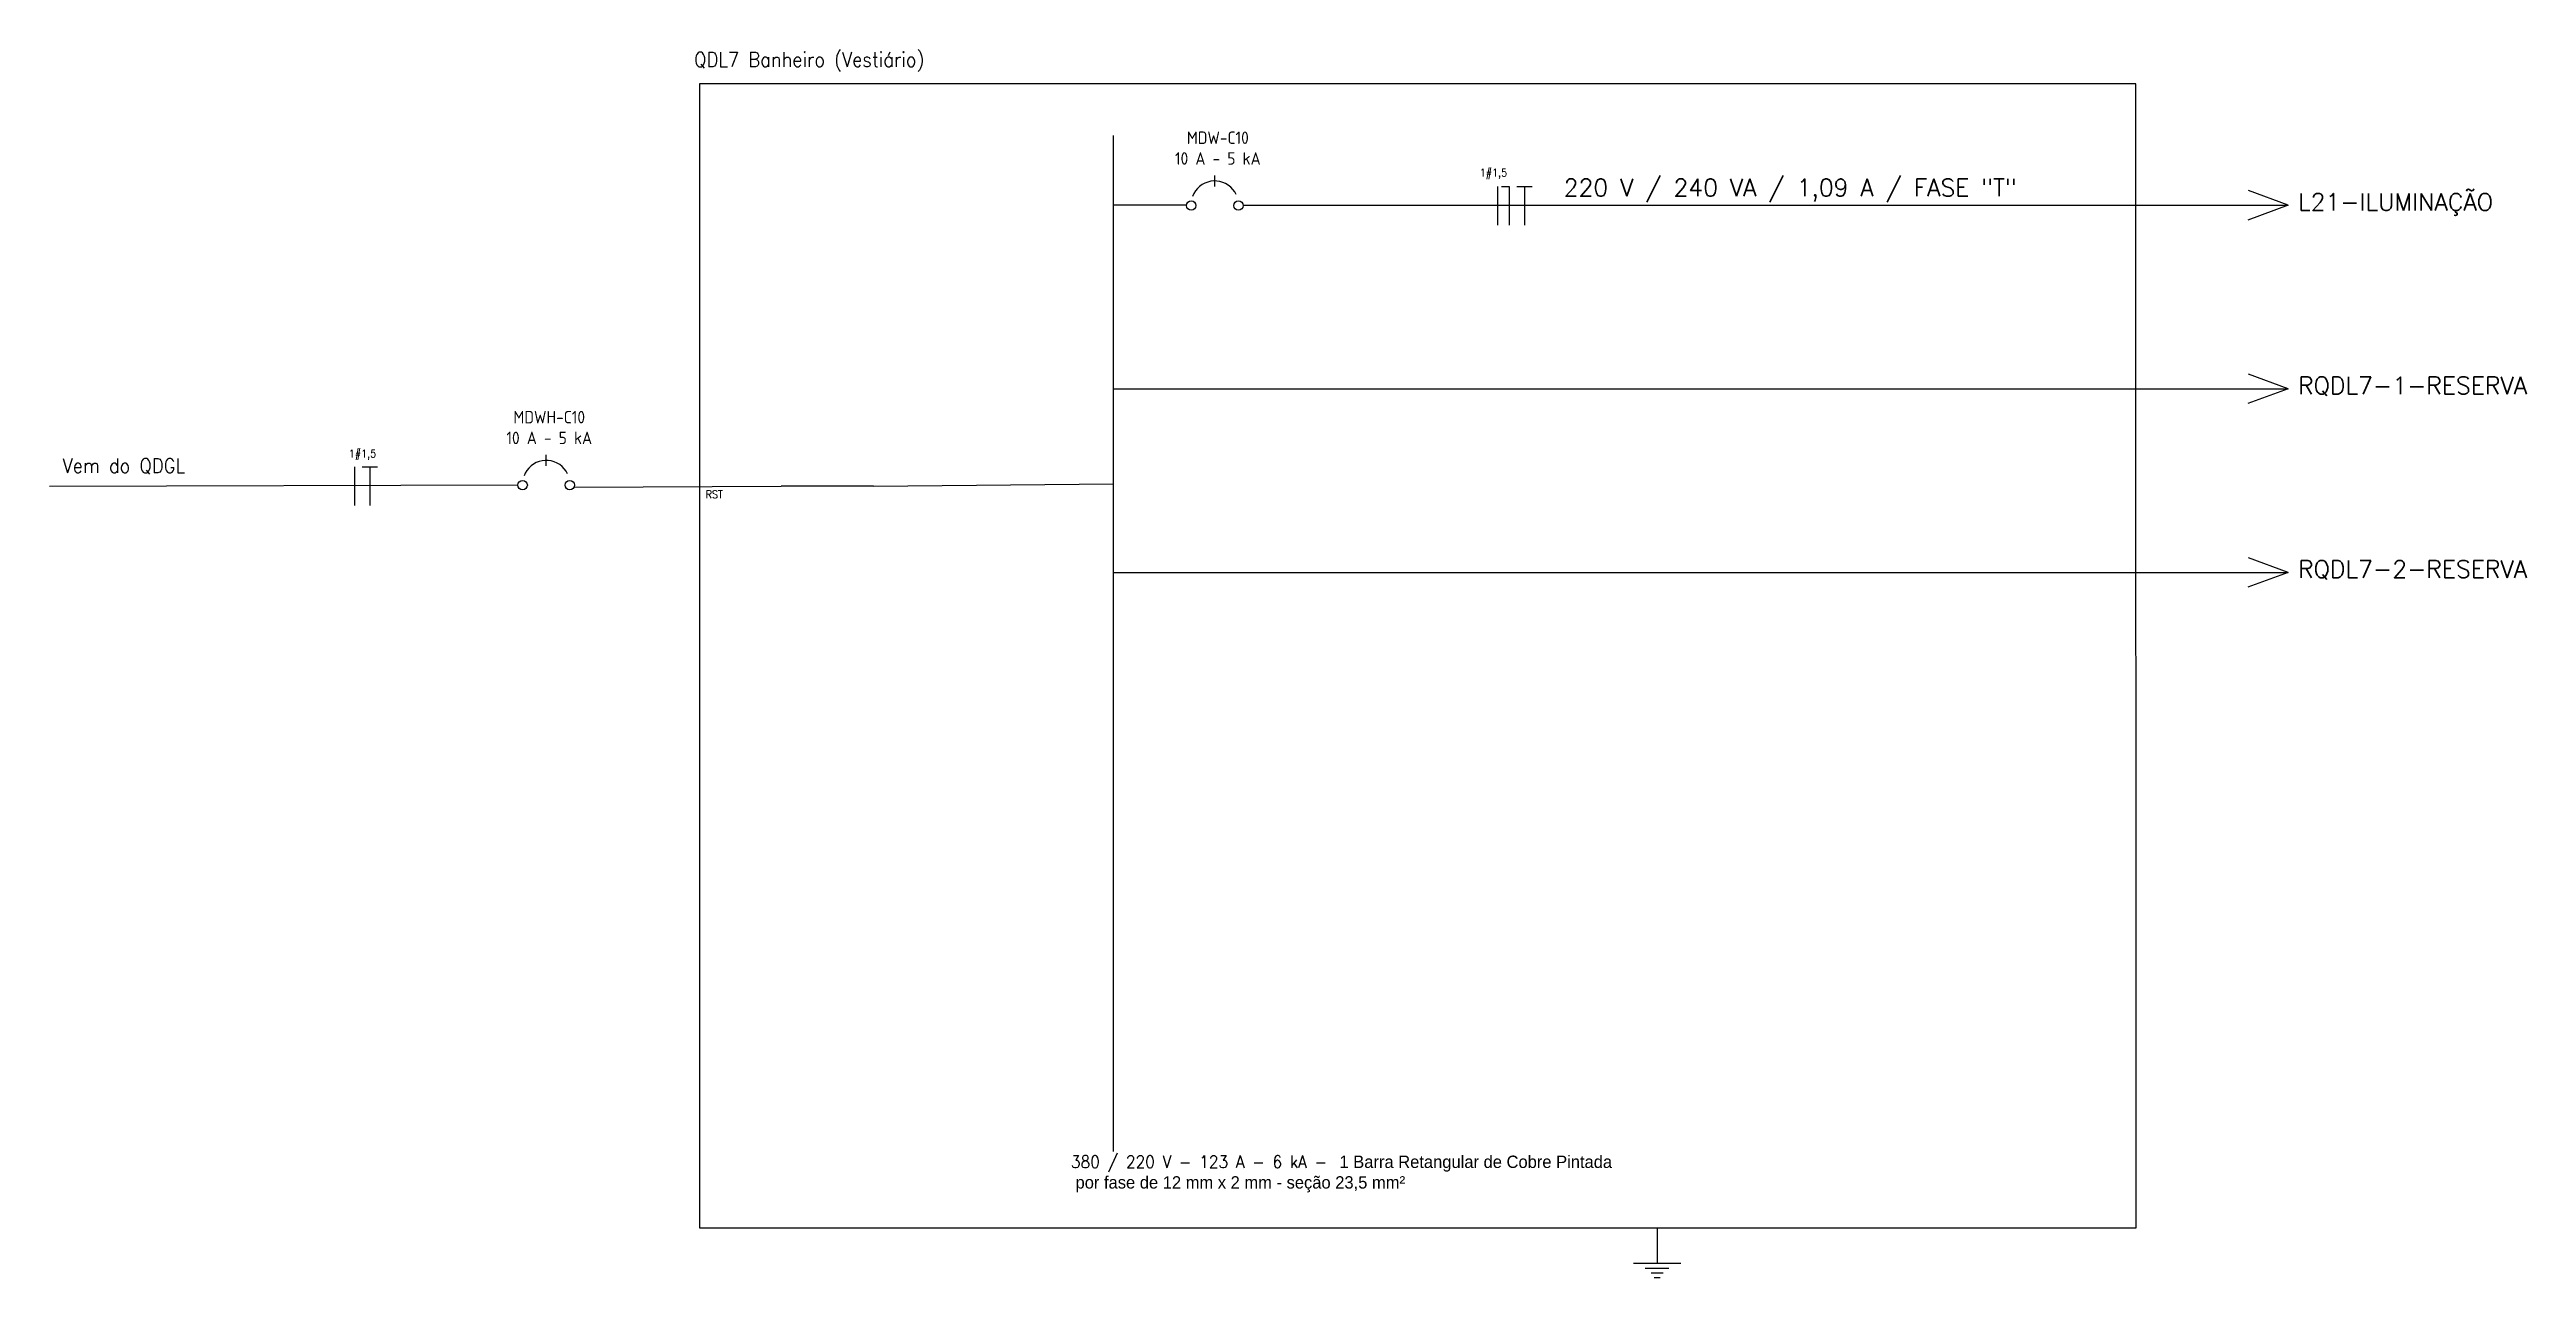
# Model space of a CAD drawing. Extents: x 196 to 608, y -49 to 207.
# Drawn here: x 567.35 to 607.94, y 107.05 to 127.17 of the extents above; entities that cross this region are included whole.
import ezdxf

# ---------------------------------------------------------------- set-up
doc = ezdxf.new("R2010")
doc.units = 0
doc.header["$MEASUREMENT"] = 0
for name, color, linetype in [('ELET_UNIFILAR_TEXTO', 4, 'Continuous'), ('ELET_UNIFILAR_TEXTO2', 4, 'Continuous'), ('ELT_UNIFILAR_DESENHO', 5, 'Continuous')]:
    doc.layers.add(name, color=color, linetype=linetype)
doc.styles.add('textstyle4', font='arial.ttf')
doc.styles.add('textstyle5', font='')
doc.styles.add('textstyle7', font='romans__.ttf')
doc.styles.get('textstyle5').set_extended_font_data('Standard')

msp = doc.modelspace()

# ---------------------------------------------------------------- texts
at = {"layer": 'ELET_UNIFILAR_TEXTO'}
for s, insert, char_height, attachment_point, style in [('QDL7 Banheiro (Vestiário)', (577.913, 127.126), 0.23696, 1, 'textstyle5'), ('\\pxsm1;{\\Fisocp|c0;MDW-C10\\P\\Fisocp2|c0;10 A - 5 kA}', (586.496, 125.284), 0.20406, 8, 'textstyle4'), ('\\A1;\\pxqc;1#1,5', (590.788, 125.217), 0.12638, 1, 'textstyle5'), ('\\pxsm1;{\\Fisocp|c0;MDWH-C10\\P\\Fisocp2|c0;10 A - 5 kA}', (575.54, 120.705), 0.20406, 8, 'textstyle4'), ('\\A1;1#1,5', (572.255, 120.614), 0.1264, 1, 'textstyle5'), ('Vem do QDGL', (567.565, 120.47), 0.23696, 1, 'textstyle5'), ('RST', (578.103, 119.945), 0.1264, 1, 'textstyle5'), ('RST', (578.103, 119.945), 0.1264, 1, 'textstyle5'), ('\\A1;380 / 220 V - 123 A - 6 kA - {\\A0;\\fArial|b0|i0|c0|p34; \\Ftxt|c0;1 Barra Retangular de Cobre Pintada\\P por fase de 12 mm x 2 mm - seção 23,5 mm\\fArial|b0|i0|c0|p34;²}', (584.089, 109.046), 0.202345, 1, 'textstyle5')]:
    msp.add_mtext(s, dxfattribs=dict(at, insert=insert, char_height=char_height, attachment_point=attachment_point, style=style))
at = {"layer": 'ELET_UNIFILAR_TEXTO2', "char_height": 0.28356, "attachment_point": 1, "style": 'textstyle7'}
for s, insert in [('220 V / 240 VA / 1,09 A / FASE "T"', (592.164, 125.051)), ('L21-ILUMINAÇÃO', (604.197, 124.815)), ('RQDL7-1-RESERVA', (604.197, 121.808)), ('RQDL7-2-RESERVA', (604.197, 118.8))]:
    msp.add_mtext(s, dxfattribs=dict(at, insert=insert))

# ---------------------------------------------------------------- linework, layer by layer
at = {"layer": 'ELT_UNIFILAR_DESENHO'}
for p, q in [((601.539, 126.607), (578, 126.607)), ((578, 126.607), (578, 107.863)), ((601.547, 107.863), (601.539, 126.607)), ((584.789, 109.112), (584.789, 125.762)), ((586.446, 124.928), (586.446, 125.108)), ((585.983, 124.619), (584.789, 124.619)), ((586.91, 124.619), (604.036, 124.619)), ((591.08, 124.927), (591.08, 124.295)), ((591.143, 124.927), (591.269, 124.927)), ((591.269, 124.927), (591.269, 124.295)), ((591.395, 124.927), (591.648, 124.927)), ((591.521, 124.927), (591.521, 124.295)), ((604.036, 124.619), (603.376, 124.377)), ((604.036, 124.619), (603.385, 124.859)), ((604.036, 121.611), (603.385, 121.852)), ((584.789, 121.611), (604.036, 121.611)), ((604.036, 121.611), (603.376, 121.37)), ((572.348, 120.332), (572.348, 119.7)), ((572.473, 120.332), (572.726, 120.332)), ((572.6, 120.332), (572.6, 119.7)), ((575.49, 120.349), (575.49, 120.529)), ((575.49, 120.349), (575.49, 120.529)), ((567.351, 120.016), (575.027, 120.039)), ((575.947, 120.002), (579.338, 120.016)), ((580.854, 120.016), (579.341, 120.015)), ((580.854, 120.016), (584.789, 120.053)), ((584.789, 118.603), (604.036, 118.603)), ((604.036, 118.603), (603.376, 118.362)), ((604.036, 118.603), (603.385, 118.844)), ((578, 107.863), (601.547, 107.863)), ((593.695, 107.863), (593.695, 107.281)), ((593.308, 107.281), (594.081, 107.281)), ((593.501, 107.204), (593.888, 107.204)), ((593.598, 107.127), (593.791, 107.127)), ((593.646, 107.049), (593.743, 107.049))]:
    msp.add_line(p, q, dxfattribs=at)
for points in [[(586.796, 124.795), (586.772, 124.84), (586.742, 124.88), (586.707, 124.917), (586.667, 124.948), (586.624, 124.975), (586.578, 124.995), (586.53, 125.009), (586.48, 125.017), (586.429, 125.018), (586.379, 125.012), (586.33, 125), (586.283, 124.982), (586.239, 124.958), (586.198, 124.928), (586.161, 124.893), (586.13, 124.854), (586.103, 124.81), (586.083, 124.764)], [(575.84, 120.216), (575.815, 120.26), (575.786, 120.301), (575.751, 120.338), (575.711, 120.369), (575.668, 120.395), (575.622, 120.416), (575.573, 120.43), (575.523, 120.437), (575.473, 120.439), (575.423, 120.433), (575.374, 120.421), (575.327, 120.403), (575.282, 120.378), (575.242, 120.349), (575.205, 120.314), (575.173, 120.274), (575.147, 120.231), (575.127, 120.185)]]:
    msp.add_lwpolyline(points, dxfattribs=at)
for centre in [(586.06, 124.614), (586.833, 124.614), (575.104, 120.034), (575.876, 120.034)]:
    msp.add_circle(centre, 0.0772, dxfattribs=at)

msp.set_redraw_order([(e.dxf.handle, doc.entitydb.next_handle()) for e in msp.query("TEXT MTEXT ATTDEF DIMENSION ARC_DIMENSION")])  # texts and dimensions are drawn at this point

doc.saveas('drawing.dxf')
